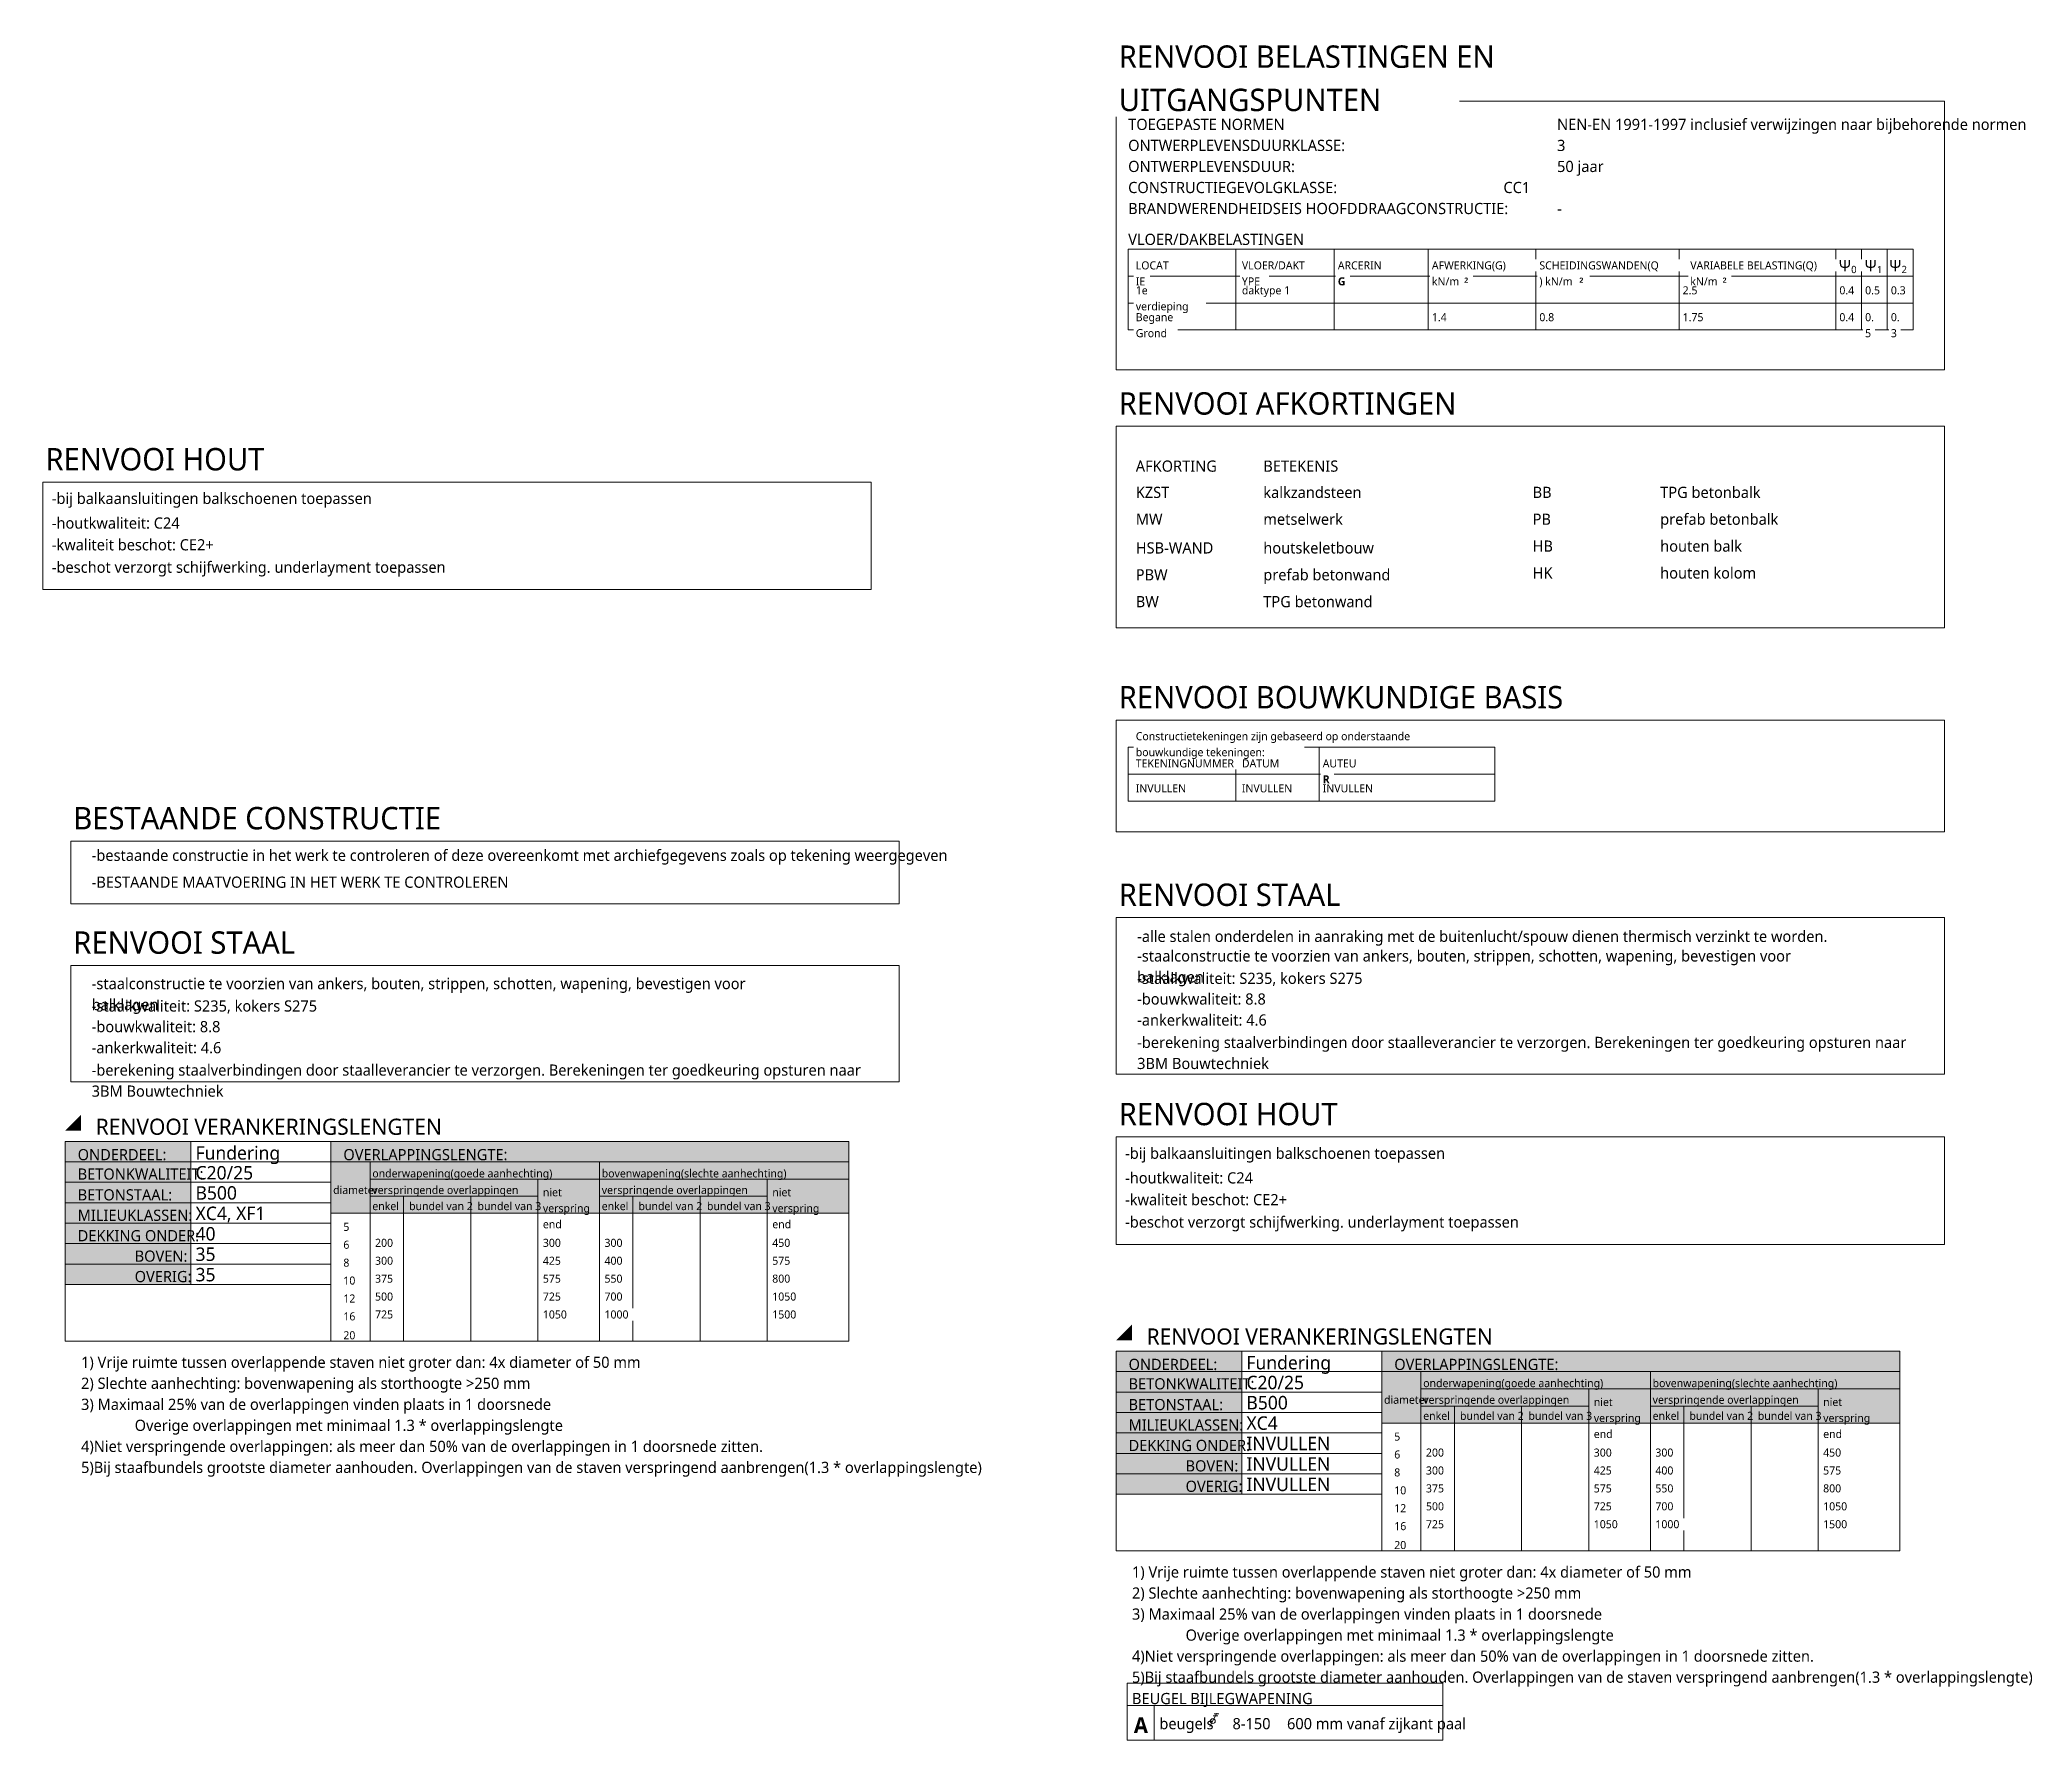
# Model space of a CAD drawing. Header units: millimetres. Extents: x 3415 to 42718, y 1442 to 14886.
# Drawn here: x 3415 to 12314, y 2790 to 10384 of the extents above; entities that cross this region are included whole.
import ezdxf

# ---------------------------------------------------------------- set-up
doc = ezdxf.new("R2010")
doc.units = ezdxf.units.MM
for name, color, linetype, lineweight in [('A-ANNO-NOTE', 131, 'Continuous', 18), ('A-DETL', 90, 'Continuous', 13), ('G-ANNO-TEXT', 231, 'Continuous', 13)]:
    doc.layers.add(name, color=color, linetype=linetype, lineweight=lineweight)
doc.styles.add('Segoe UI', font='segoeui.ttf', dxfattribs={"height": 100})
doc.styles.add('Segoe UI_1', font='segoeui.ttf', dxfattribs={"height": 50})
doc.styles.add('Segoe UI_2', font='segoeui.ttf', dxfattribs={"height": 50})
doc.styles.add('Segoe UI_3', font='segoeui.ttf', dxfattribs={"height": 32.495738})
doc.styles.add('Segoe UI_4', font='segoeui.ttf', dxfattribs={"height": 36})
doc.styles.add('Segoe UI_6', font='segoeui.ttf', dxfattribs={"height": 60})
doc.styles.add('Segoe UI_B', font='segoeui.ttf', dxfattribs={"height": 36})
doc.styles.add('Segoe UI_B_1', font='segoeui.ttf', dxfattribs={"height": 23.396931})
doc.styles.add('Segoe UI_B_2', font='segoeui.ttf', dxfattribs={"height": 50})
doc.styles.add('Segoe UI_B_3', font='segoeui.ttf', dxfattribs={"height": 72})
doc.styles.add('Segoe UI_B_4', font='segoeui.ttf', dxfattribs={"height": 70})

msp = doc.modelspace()

# ---------------------------------------------------------------- texts
at = {"layer": 'A-ANNO-NOTE', "lineweight": 13, "char_height": 60, "attachment_point": 1, "style": 'Segoe UI_6'}
for s, insert, width in [('Fundering', (4110.6, 5442.7), 458.565), ('C20/25', (4110.6, 5354.1), 328.692), ('B500', (4110.6, 5264.1), 227.679), ('XC4, XF1', (4110.6, 5172.8), 399.24), ('40', (4110.6, 5081.6), 112.236), ('35', (4110.6, 4990.3), 112.236), ('35', (4110.6, 4899.1), 112.236), ('Fundering', (8804.2, 4505.9), 458.565), ('C20/25', (8804.2, 4417.3), 328.692), ('B500', (8804.2, 4327.3), 227.679), ('XC4', (8804.2, 4236), 181.181), ('INVULLEN', (8804.2, 4144.8), 463.375), ('INVULLEN', (8804.2, 4053.5), 463.375), ('INVULLEN', (8804.2, 3962.3), 463.375)]:
    msp.add_mtext(s, dxfattribs=dict(at, insert=insert, width=width))
at = {"layer": 'G-ANNO-TEXT', "color": 7, "attachment_point": 1}
for s, insert, char_height, width, style in [('1) Vrije ruimte tussen overlappende staven niet groter dan: 4x diameter of 50 mm', (3599.3, 4502.8), 50, 3064.05, 'Segoe UI_1'), ('2) Slechte aanhechting: bovenwapening als storthoogte >250 mm', (3599.3, 4408.9), 50, 2475.611, 'Segoe UI_1'), ('3) Maximaal 25% van de overlappingen vinden plaats in 1 doorsnede', (3599.3, 4314.9), 50, 2589.451, 'Segoe UI_1'), ('^I', (3599.3, 4221), 50, 290.211, 'Segoe UI_1'), ('Overige overlappingen met minimaal 1.3 * overlappingslengte', (3838.8, 4221), 50, 2332.911, 'Segoe UI_1'), ('4)Niet verspringende overlappingen: als meer dan 50% van de overlappingen in 1 doorsnede zitten.', (3599.3, 4127.1), 50, 3737.467, 'Segoe UI_1'), ('5)Bij staafbundels grootste diameter aanhouden. Overlappingen van de staven verspringend aanbrengen(1.3 * overlappingslengte)', (3599.3, 4033.2), 50, 4890.294, 'Segoe UI_1'), ('1) Vrije ruimte tussen overlappende staven niet groter dan: 4x diameter of 50 mm', (8293, 3566), 50, 3064.05, 'Segoe UI_1'), ('2) Slechte aanhechting: bovenwapening als storthoogte >250 mm', (8293, 3472.1), 50, 2475.611, 'Segoe UI_1'), ('3) Maximaal 25% van de overlappingen vinden plaats in 1 doorsnede', (8293, 3378.1), 50, 2589.451, 'Segoe UI_1'), ('^I', (8293, 3284.2), 50, 290.211, 'Segoe UI_1'), ('Overige overlappingen met minimaal 1.3 * overlappingslengte', (8532.4, 3284.2), 50, 2332.911, 'Segoe UI_1'), ('4)Niet verspringende overlappingen: als meer dan 50% van de overlappingen in 1 doorsnede zitten.', (8293, 3190.3), 50, 3737.467, 'Segoe UI_1'), ('5)Bij staafbundels grootste diameter aanhouden. Overlappingen van de staven verspringend aanbrengen(1.3 * overlappingslengte)', (8293, 3096.4), 50, 4890.294, 'Segoe UI_1'), ('\\fSegoe UI|b1|i0|c0|p34|;A', (8301.4, 2892), 70, 84.979, 'Segoe UI_B_4')]:
    msp.add_mtext(s, dxfattribs=dict(at, insert=insert, char_height=char_height, width=width, style=style))
at = {"layer": 'G-ANNO-TEXT', "color": 39, "char_height": 50, "attachment_point": 1}
for s, insert, width, style in [('BEUGEL BIJLEGWAPENING', (8293, 3000.9), 1067.848, 'Segoe UI_B_2'), ('beugels     8-150', (8415.5, 2888.7), 633.333, 'Segoe UI_1'), ('600 mm vanaf zijkant paal', (8985.5, 2888.7), 984.472, 'Segoe UI_1')]:
    msp.add_mtext(s, dxfattribs=dict(at, insert=insert, width=width, style=style))

# ---------------------------------------------------------------- blocks, each defined once
blk = doc.blocks.new('NLRS_28_GA_renvooi - 0 RENVOOI BELASTINGEN EN UITGANGSPUNTEN-5064077-M_28_01_constructierenvooi')
at = {"layer": 'A-ANNO-NOTE'}
for p, q in [((8222.2, 10110.2), (11922.2, 10110.2)), ((8222.2, 8910.2), (8222.2, 10110.2)), ((11922.2, 10110.2), (11922.2, 8910.2)), ((11922.2, 8910.2), (8222.2, 8910.2))]:
    blk.add_line(p, q, dxfattribs=at)
at = {"layer": 'A-ANNO-NOTE', "lineweight": 13, "insert": (8233.9, 10358.9), "char_height": 100, "width": 2142.109, "attachment_point": 1, "style": 'Segoe UI', "bg_fill": 3, "box_fill_scale": 1.25, "bg_fill_color": 9, "bg_fill_true_color": 13158600, "bg_fill_transparency": 0}
blk.add_mtext('RENVOOI BELASTINGEN EN', dxfattribs=at)
at = {"layer": 'A-ANNO-NOTE', "lineweight": 13, "insert": (8233.9, 10165.7), "char_height": 100, "width": 1495.949, "attachment_point": 1, "style": 'Segoe UI', "bg_fill": 3, "box_fill_scale": 1.25, "bg_fill_color": 9, "bg_fill_true_color": 13158600, "bg_fill_transparency": 0}
blk.add_mtext('UITGANGSPUNTEN', dxfattribs=at)
blk = doc.blocks.new('NLRS_28_GA_renvooi - 0 RENVOOI AFKORTINGEN-5064078-M_28_01_constructierenvooi')
at = {"layer": 'A-ANNO-NOTE'}
for p, q in [((8222.2, 8657.8), (11922.2, 8657.8)), ((8222.2, 7757.8), (8222.2, 8657.8)), ((11922.2, 8657.8), (11922.2, 7757.8)), ((11922.2, 7757.8), (8222.2, 7757.8))]:
    blk.add_line(p, q, dxfattribs=at)
at = {"layer": 'A-ANNO-NOTE', "lineweight": 13, "insert": (8233.9, 8809.9), "char_height": 100, "width": 1933.67, "attachment_point": 1, "style": 'Segoe UI', "bg_fill": 3, "box_fill_scale": 1.25, "bg_fill_color": 9, "bg_fill_true_color": 13158600, "bg_fill_transparency": 0}
blk.add_mtext('RENVOOI AFKORTINGEN', dxfattribs=at)
blk = doc.blocks.new('NLRS_28_GA_renvooi - 0 RENVOOI BOUWKUNDIGE BASIS-4098898-M_28_01_constructierenvooi')
at = {"layer": 'A-ANNO-NOTE'}
for p, q in [((14322.2, 5946), (18022.2, 5946)), ((14322.2, 5446), (14322.2, 5946)), ((18022.2, 5946), (18022.2, 5446)), ((18022.2, 5446), (14322.2, 5446))]:
    blk.add_line(p, q, dxfattribs=at)
at = {"layer": 'A-ANNO-NOTE', "lineweight": 13, "insert": (14333.9, 6098.1), "char_height": 100, "width": 2526.919, "attachment_point": 1, "style": 'Segoe UI', "bg_fill": 3, "box_fill_scale": 1.25, "bg_fill_color": 9, "bg_fill_true_color": 13158600, "bg_fill_transparency": 0}
blk.add_mtext('RENVOOI BOUWKUNDIGE BASIS', dxfattribs=at)
blk = doc.blocks.new('NLRS_28_GA_renvooi - 3 RENVOOI STAAL-5064079-M_28_01_constructierenvooi')
at = {"layer": 'A-ANNO-NOTE'}
for p, q in [((8222.2, 6463.7), (11922.2, 6463.7)), ((8222.2, 5763.7), (8222.2, 6463.7)), ((11922.2, 6463.7), (11922.2, 5763.7)), ((11922.2, 5763.7), (8222.2, 5763.7))]:
    blk.add_line(p, q, dxfattribs=at)
at = {"layer": 'A-ANNO-NOTE', "lineweight": 13, "insert": (8233.9, 6615.7), "char_height": 100, "width": 1281.097, "attachment_point": 1, "style": 'Segoe UI', "bg_fill": 3, "box_fill_scale": 1.25, "bg_fill_color": 9, "bg_fill_true_color": 13158600, "bg_fill_transparency": 0}
blk.add_mtext('RENVOOI STAAL', dxfattribs=at)
blk = doc.blocks.new('NLRS_28_LAB_renvooi_verankeringslengten_3BM - Type 1-4098958-M_28_01_constructierenvooi')
at = {"layer": 'A-ANNO-NOTE', "lineweight": 13}
blk.add_hatch(color=256, dxfattribs=at).paths.add_polyline_path([(23472.2, 5310.2), (23543.2, 5381.2), (23543.2, 5310.2)])
h = blk.add_hatch(color=256, dxfattribs=at)
h.paths.add_polyline_path([(24658.8, 4941.2), (24658.8, 5261.9), (26972.2, 5261.9), (26972.2, 4941.2)])
h.paths.add_polyline_path([(24033.8, 5261.9), (24033.8, 4941.2), (24033.8, 4623.2), (23472.2, 4623.2), (23472.2, 5091.9), (23472.2, 5261.9)])
at = {"layer": 'A-ANNO-NOTE'}
for p, q in [((24033.8, 5261.9), (23472.2, 5261.9)), ((23472.2, 5261.9), (23472.2, 5091.9)), ((23472.2, 5261.9), (26972.2, 5261.9)), ((24033.8, 4941.2), (24033.8, 5261.9)), ((26972.2, 5261.9), (24658.8, 5261.9)), ((24658.8, 5261.9), (24658.8, 4941.2)), ((24658.8, 4941.2), (24658.8, 5261.9)), ((26972.2, 4941.2), (26972.2, 5261.9)), ((26972.2, 5261.9), (26972.2, 4369.7)), ((23472.2, 5170.7), (26972.2, 5170.7)), ((23472.2, 4369.7), (23472.2, 5170.7)), ((24658.8, 4369.7), (24658.8, 5170.7)), ((24833.8, 4369.7), (24833.8, 5170.7)), ((25858.4, 4369.7), (25858.4, 5170.7)), ((23472.2, 5091.9), (23472.2, 4623.2)), ((23472.2, 5079.4), (24658.8, 5079.4)), ((24833.8, 5093.7), (26104.6, 5093.7)), ((25583.2, 4369.7), (25583.2, 5093.7)), ((25683.4, 5093.7), (26972.2, 5093.7)), ((26607.8, 4369.7), (26607.8, 5093.7)), ((23472.2, 4988.2), (24658.8, 4988.2)), ((24833.8, 5016.8), (25583.2, 5016.8)), ((24983.2, 4369.7), (24983.2, 5016.8)), ((25283.2, 4369.7), (25283.2, 5016.8)), ((25858.4, 5016.8), (26607.8, 5016.8)), ((26007.8, 4369.7), (26007.8, 5016.8)), ((26307.8, 4369.7), (26307.8, 5016.8)), ((23472.2, 4896.9), (24658.8, 4896.9)), ((24033.8, 4623.2), (24033.8, 4941.2)), ((24658.8, 4941.2), (26972.2, 4941.2)), ((23472.2, 4805.7), (24658.8, 4805.7)), ((23472.2, 4714.4), (24658.8, 4714.4)), ((23472.2, 4623.2), (24033.8, 4623.2)), ((23472.2, 4623.2), (24658.8, 4623.2)), ((26972.2, 4369.7), (23472.2, 4369.7))]:
    blk.add_line(p, q, dxfattribs=at)
at = {"layer": 'A-ANNO-NOTE', "lineweight": 13, "attachment_point": 1}
for s, insert, char_height, width, style in [('RENVOOI VERANKERINGSLENGTEN', (23608.3, 5363.6), 72, 2065.147, 'Segoe UI_B_3'), ('ONDERDEEL:', (23527.8, 5228), 50, 513.08, 'Segoe UI_B_2'), ('OVERLAPPINGSLENGTE:', (24714.4, 5228), 50, 966.835, 'Segoe UI_B_2'), ('BETONKWALITEIT:', (23527.8, 5141.3), 50, 743.966, 'Segoe UI_B_2'), ('onderwapening(goede aanhechting)', (24843.8, 5137.3), 36, 1035.78, 'Segoe UI_4'), ('bovenwapening(slechte aanhechting)', (25868.4, 5137.3), 36, 1061.434, 'Segoe UI_4'), ('BETONSTAAL:', (23527.8, 5048.5), 50, 562.785, 'Segoe UI_B_2'), ('diameter', (24668.8, 5063.1), 36, 253.333, 'Segoe UI_4'), ('verspringende overlappingen', (24843.8, 5063.1), 36, 836.962, 'Segoe UI_4'), ('enkel', (24843.8, 4991.2), 36, 152.321, 'Segoe UI_4'), ('bundel van 2', (25008.1, 4991.2), 36, 370.38, 'Segoe UI_4'), ('bundel van 3', (25313.8, 4991.2), 36, 370.38, 'Segoe UI_4'), ('niet ', (25605.6, 5053), 36, 126.667, 'Segoe UI_4'), ('verspringende overlappingen', (25868.4, 5063.1), 36, 836.962, 'Segoe UI_4'), ('enkel', (25868.4, 4991.2), 36, 152.321, 'Segoe UI_4'), ('bundel van 2', (26032.7, 4991.2), 36, 370.38, 'Segoe UI_4'), ('bundel van 3', (26338.4, 4991.2), 36, 370.38, 'Segoe UI_4'), ('niet ', (26630.2, 5053), 36, 126.667, 'Segoe UI_4'), ('MILIEUKLASSEN:', (23527.8, 4957.3), 50, 673.417, 'Segoe UI_B_2'), ('5', (24714.4, 4898.6), 36, 35.274, 'Segoe UI_4'), ('verspring', (25605.6, 4981.6), 36, 266.16, 'Segoe UI_4'), ('end', (25605.6, 4910.2), 36, 109.029, 'Segoe UI_4'), ('verspring', (26630.2, 4981.6), 36, 266.16, 'Segoe UI_4'), ('end', (26630.2, 4910.2), 36, 109.029, 'Segoe UI_4'), ('DEKKING ONDER:', (23527.8, 4866), 50, 713.502, 'Segoe UI_B_2'), ('6', (24714.4, 4818.6), 36, 35.274, 'Segoe UI_4'), ('BOVEN:', (23782.4, 4774.8), 50, 309.451, 'Segoe UI_B_2'), ('8', (24714.4, 4738.6), 36, 35.274, 'Segoe UI_4'), ('OVERIG:', (23782.4, 4683.5), 50, 331.899, 'Segoe UI_B_2'), ('10', (24714.4, 4658.6), 36, 70.548, 'Segoe UI_4'), ('12', (24714.4, 4578.6), 36, 70.548, 'Segoe UI_4'), ('16', (24714.4, 4498.6), 36, 70.548, 'Segoe UI_4'), ('20', (24714.4, 4414.2), 36, 70.548, 'Segoe UI_4')]:
    blk.add_mtext(s, dxfattribs=dict(at, insert=insert, char_height=char_height, width=width, style=style))
blk = doc.blocks.new('28_GA_symbool_wapening - Type 1-3658680-M_28_01_constructierenvooi')
at = {"layer": 'A-ANNO-NOTE'}
for p, q in [((23891.5, 3425.5), (23922.7, 3486)), ((23926.5, 3473.6), (23906.2, 3473.6)), ((23930.7, 3481.9), (23910.5, 3481.9))]:
    blk.add_line(p, q, dxfattribs=at)
blk.add_circle((23904.1, 3449.9), 10.8, dxfattribs=at)
blk = doc.blocks.new('NLRS_28_GA_renvooi - 5 RENVOOI HOUT-5064080-M_28_01_constructierenvooi')
at = {"layer": 'A-ANNO-NOTE'}
for p, q in [((8222.2, 5484.2), (11922.2, 5484.2)), ((8222.2, 5004.2), (8222.2, 5484.2)), ((11922.2, 5484.2), (11922.2, 5004.2)), ((11922.2, 5004.2), (8222.2, 5004.2))]:
    blk.add_line(p, q, dxfattribs=at)
at = {"layer": 'A-ANNO-NOTE', "lineweight": 13, "insert": (8233.9, 5636.3), "char_height": 100, "width": 1257.046, "attachment_point": 1, "style": 'Segoe UI', "bg_fill": 3, "box_fill_scale": 1.25, "bg_fill_color": 9, "bg_fill_true_color": 13158600, "bg_fill_transparency": 0}
blk.add_mtext('RENVOOI HOUT', dxfattribs=at)
blk = doc.blocks.new('NLRS_28_GA_renvooi - 3 RENVOOI STAAL-5064082-M_28_01_constructierenvooi')
at = {"layer": 'A-ANNO-NOTE'}
for p, q in [((3552.9, 6250.1), (7252.9, 6250.1)), ((3552.9, 5730.1), (3552.9, 6250.1)), ((7252.9, 6250.1), (7252.9, 5730.1)), ((7252.9, 5730.1), (3552.9, 5730.1))]:
    blk.add_line(p, q, dxfattribs=at)
at = {"layer": 'A-ANNO-NOTE', "lineweight": 13, "insert": (3564.6, 6402.2), "char_height": 100, "width": 1281.097, "attachment_point": 1, "style": 'Segoe UI', "bg_fill": 3, "box_fill_scale": 1.25, "bg_fill_color": 9, "bg_fill_true_color": 13158600, "bg_fill_transparency": 0}
blk.add_mtext('RENVOOI STAAL', dxfattribs=at)
blk = doc.blocks.new('NLRS_28_GA_renvooi - 0 RENVOOI BESTAAND TOESTAND-5064074-M_28_01_constructierenvooi')
at = {"layer": 'A-ANNO-NOTE'}
for p, q in [((14322.2, 11110.2), (18022.2, 11110.2)), ((14322.2, 10830.2), (14322.2, 11110.2)), ((18022.2, 11110.2), (18022.2, 10830.2)), ((18022.2, 10830.2), (14322.2, 10830.2))]:
    blk.add_line(p, q, dxfattribs=at)
at = {"layer": 'A-ANNO-NOTE', "lineweight": 13, "insert": (14333.9, 11262.3), "char_height": 100, "width": 2098.818, "attachment_point": 1, "style": 'Segoe UI', "bg_fill": 3, "box_fill_scale": 1.25, "bg_fill_color": 9, "bg_fill_true_color": 13158600, "bg_fill_transparency": 0}
blk.add_mtext('BESTAANDE CONSTRUCTIE', dxfattribs=at)

# ---------------------------------------------------------------- linework, layer by layer
at = {"layer": 'A-DETL', "lineweight": 18}
for p, q in [((8276.6, 9448.5), (11781.6, 9448.5)), ((8276.6, 9448.5), (8276.6, 9328.5)), ((8756.6, 9448.5), (8756.6, 9328.5)), ((9196.6, 9448.5), (9196.6, 9328.5)), ((9616.6, 9448.5), (9616.6, 9328.5)), ((10096.6, 9448.5), (10096.6, 9328.5)), ((10736.6, 9448.5), (10736.6, 9328.5)), ((11436.6, 9448.5), (11436.6, 9328.5)), ((11551.6, 9448.5), (11551.6, 9328.5)), ((11666.6, 9448.5), (11666.6, 9328.5)), ((11781.6, 9448.5), (11781.6, 9328.5)), ((8276.6, 9328.5), (11781.6, 9328.5)), ((8276.6, 9328.5), (11781.6, 9328.5)), ((8276.6, 9328.5), (8276.6, 9208.5)), ((8756.6, 9328.5), (8756.6, 9208.5)), ((9196.6, 9328.5), (9196.6, 9208.5)), ((9616.6, 9328.5), (9616.6, 9208.5)), ((10096.6, 9328.5), (10096.6, 9208.5)), ((10736.6, 9328.5), (10736.6, 9208.5)), ((11436.6, 9328.5), (11436.6, 9208.5)), ((11551.6, 9328.5), (11551.6, 9208.5)), ((11666.6, 9328.5), (11666.6, 9208.5)), ((11781.6, 9328.5), (11781.6, 9208.5)), ((8276.6, 9208.5), (11781.6, 9208.5)), ((8276.6, 9208.5), (11781.6, 9208.5)), ((8276.6, 9208.5), (8276.6, 9088.5)), ((8756.6, 9208.5), (8756.6, 9088.5)), ((9196.6, 9208.5), (9196.6, 9088.5)), ((9616.6, 9208.5), (9616.6, 9088.5)), ((10096.6, 9208.5), (10096.6, 9088.5)), ((10736.6, 9208.5), (10736.6, 9088.5)), ((11436.6, 9208.5), (11436.6, 9088.5)), ((11551.6, 9208.5), (11551.6, 9088.5)), ((11666.6, 9208.5), (11666.6, 9088.5)), ((11781.6, 9208.5), (11781.6, 9088.5)), ((8276.6, 9088.5), (11781.6, 9088.5)), ((8276.6, 7224.2), (9914.1, 7224.2)), ((8276.6, 7224.2), (8276.6, 7104.2)), ((8756.6, 7224.2), (8756.6, 7104.2)), ((9129.1, 7224.2), (9129.1, 7104.2)), ((9914.1, 7224.2), (9914.1, 7104.2)), ((8276.6, 7104.2), (9914.1, 7104.2)), ((8276.6, 7104.2), (9914.1, 7104.2)), ((8276.6, 7104.2), (8276.6, 6984.2)), ((8756.6, 7104.2), (8756.6, 6984.2)), ((9129.1, 7104.2), (9129.1, 6984.2)), ((9914.1, 7104.2), (9914.1, 6984.2)), ((8276.6, 6984.2), (9914.1, 6984.2)), ((8271.6, 3045), (9681.6, 3045)), ((8271.6, 2790), (8271.6, 3045)), ((9681.6, 3045), (9681.6, 2790)), ((8271.6, 2945), (9681.6, 2945)), ((8391.6, 2945), (8391.6, 2790)), ((8271.6, 2790), (9681.6, 2790))]:
    msp.add_line(p, q, dxfattribs=at)

# ---------------------------------------------------------------- block references
at = {"layer": 'A-ANNO-NOTE', "lineweight": 13}
for name, p in [('NLRS_28_GA_renvooi - 0 RENVOOI AFKORTINGEN-5064078-M_28_01_constructierenvooi', (0, 0)), ('NLRS_28_GA_renvooi - 5 RENVOOI HOUT-5064080-M_28_01_constructierenvooi', (-4793.6, 2924.6)), ('NLRS_28_GA_renvooi - 0 RENVOOI BESTAAND TOESTAND-5064074-M_28_01_constructierenvooi', (-10769.3, -4304.5)), ('NLRS_28_GA_renvooi - 3 RENVOOI STAAL-5064079-M_28_01_constructierenvooi', (0, 0)), ('NLRS_28_GA_renvooi - 3 RENVOOI STAAL-5064082-M_28_01_constructierenvooi', (0, 0)), ('NLRS_28_GA_renvooi - 5 RENVOOI HOUT-5064080-M_28_01_constructierenvooi', (0, 0)), ('NLRS_28_LAB_renvooi_verankeringslengten_3BM - Type 1-4098958-M_28_01_constructierenvooi', (-19943.6, 202)), ('NLRS_28_LAB_renvooi_verankeringslengten_3BM - Type 1-4098958-M_28_01_constructierenvooi', (-15250, -734.8))]:
    msp.add_blockref(name, p, dxfattribs=at)
at = {"layer": 'A-ANNO-NOTE'}
msp.add_blockref('28_GA_symbool_wapening - Type 1-3658680-M_28_01_constructierenvooi', (-15250, -574.8), dxfattribs=at)

msp.set_redraw_order([(e.dxf.handle, doc.entitydb.next_handle()) for e in msp.query("TEXT MTEXT ATTDEF DIMENSION ARC_DIMENSION")])  # texts and dimensions are drawn at this point

# ---------------------------------------------------------------- next in the draw order: block references
at = {"layer": 'A-ANNO-NOTE', "lineweight": 13}
for name, p in [('NLRS_28_GA_renvooi - 0 RENVOOI BELASTINGEN EN UITGANGSPUNTEN-5064077-M_28_01_constructierenvooi', (0, 0)), ('NLRS_28_GA_renvooi - 0 RENVOOI BOUWKUNDIGE BASIS-4098898-M_28_01_constructierenvooi', (-6100, 1400))]:
    msp.add_blockref(name, p, dxfattribs=at)

# ---------------------------------------------------------------- next in the draw order: texts
at = {"layer": 'A-ANNO-NOTE', "lineweight": 13, "char_height": 36, "width": 105.823, "attachment_point": 1, "style": 'Segoe UI_4', "bg_fill": 3, "box_fill_scale": 1.25, "bg_fill_color": 9, "bg_fill_true_color": 13158600, "bg_fill_transparency": 0}
for s, insert in [('200', (4912.4, 5029.2)), ('300', (5661.8, 5029.2)), ('300', (5937.1, 5029.2)), ('450', (6686.4, 5029.2)), ('200', (9606.1, 4092.4)), ('300', (10355.5, 4092.4)), ('300', (10630.7, 4092.4)), ('450', (11380.1, 4092.4))]:
    msp.add_mtext(s, dxfattribs=dict(at, insert=insert))
at = {"layer": 'G-ANNO-TEXT', "color": 39, "char_height": 50, "attachment_point": 1}
for s, insert, width, style in [('AFKORTING', (8310, 8505.1), 484.219, 'Segoe UI_B_2'), ('BETEKENIS', (8879.6, 8505.1), 436.118, 'Segoe UI_B_2'), ('KZST', (8310, 8387.9), 187.595, 'Segoe UI_1'), ('kalkzandsteen', (8879.6, 8387.9), 529.114, 'Segoe UI_1'), ('BB', (10082.6, 8387.9), 96.203, 'Segoe UI_1'), ('TPG betonbalk', (10652.3, 8387.9), 551.561, 'Segoe UI_1'), ('-bij balkaansluitingen balkschoenen toepassen', (3468.6, 8360.8), 1746.075, 'Segoe UI_1'), ('-houtkwaliteit: C24', (3468.6, 8250.8), 707.088, 'Segoe UI_1'), ('MW', (8310, 8267.9), 157.131, 'Segoe UI_1'), ('metselwerk ', (8879.6, 8267.9), 448.945, 'Segoe UI_1'), ('PB', (10082.6, 8267.9), 96.203, 'Segoe UI_1'), ('prefab betonbalk', (10652.3, 8267.9), 644.557, 'Segoe UI_1'), ('-kwaliteit beschot: CE2+', (3468.6, 8153.7), 905.907, 'Segoe UI_1'), ('HSB-WAND', (8310, 8139.8), 445.738, 'Segoe UI_1'), ('houtskeletbouw', (8879.6, 8139.8), 599.662, 'Segoe UI_1'), ('HB', (10082.6, 8147.9), 109.029, 'Segoe UI_1'), ('houten balk', (10652.3, 8147.9), 447.342, 'Segoe UI_1'), ('-beschot verzorgt schijfwerking. underlayment toepassen', (3468.6, 8053.7), 2138.902, 'Segoe UI_1'), ('PBW', (8310, 8019.8), 176.371, 'Segoe UI_1'), ('prefab betonwand', (8879.6, 8019.8), 691.055, 'Segoe UI_1'), ('HK', (10082.6, 8027.9), 110.633, 'Segoe UI_1'), ('houten kolom', (10652.3, 8027.9), 527.51, 'Segoe UI_1'), ('BW', (8310, 7899.8), 128.27, 'Segoe UI_1'), ('TPG betonwand', (8879.6, 7899.8), 598.059, 'Segoe UI_1'), ('-bij balkaansluitingen balkschoenen toepassen', (8262.2, 5436.2), 1746.075, 'Segoe UI_1'), ('-houtkwaliteit: C24', (8262.2, 5326.2), 707.088, 'Segoe UI_1'), ('-kwaliteit beschot: CE2+', (8262.2, 5229), 905.907, 'Segoe UI_1'), ('-beschot verzorgt schijfwerking. underlayment toepassen', (8262.2, 5129), 2138.902, 'Segoe UI_1')]:
    msp.add_mtext(s, dxfattribs=dict(at, insert=insert, width=width, style=style))
at = {"layer": 'G-ANNO-TEXT', "color": 7, "char_height": 50, "attachment_point": 1, "style": 'Segoe UI_1'}
for s, insert, width in [('-bestaande constructie in het werk te controleren of deze overeenkomt met archiefgegevens zoals op tekening weergegeven', (3646.7, 6766.9), 4688.269), ('-BESTAANDE MAATVOERING IN HET WERK TE CONTROLEREN', (3646.7, 6646.9), 2353.755), ('-alle stalen onderdelen in aanraking met de buitenlucht/spouw dienen thermisch verzinkt te worden.', (8316, 6405), 3772.741), ('-staalconstructie te voorzien van ankers, bouten, strippen, schotten, wapening, bevestigen voor ', (8316, 6317.5), 3570.716), ('-staalconstructie te voorzien van ankers, bouten, strippen, schotten, wapening, bevestigen voor ', (3646.7, 6194), 3570.716), ('-staalkwaliteit: S235, kokers S275', (8316, 6217.5), 1234.599), ('balklagen ', (8316, 6223.6), 386.413), ('-staalkwaliteit: S235, kokers S275', (3646.7, 6094), 1234.599), ('balklagen ', (3646.7, 6100.1), 386.413), ('-bouwkwaliteit: 8.8', (8316, 6125.2), 705.485), ('-bouwkwaliteit: 8.8', (3646.7, 6001.7), 705.485), ('-ankerkwaliteit: 4.6', (8316, 6031.2), 703.882), ('-ankerkwaliteit: 4.6', (3646.7, 5907.7), 703.882), ('-berekening staalverbindingen door staalleverancier te verzorgen. Berekeningen ter goedkeuring opsturen naar ', (8316, 5931.2), 4192.826), ('-berekening staalverbindingen door staalleverancier te verzorgen. Berekeningen ter goedkeuring opsturen naar ', (3646.7, 5807.7), 4192.826), ('3BM Bouwtechniek', (8316, 5837.3), 718.312), ('3BM Bouwtechniek', (3646.7, 5713.8), 718.312)]:
    msp.add_mtext(s, dxfattribs=dict(at, insert=insert, width=width))

# ---------------------------------------------------------------- next in the draw order: texts
at = {"layer": 'A-ANNO-NOTE', "lineweight": 13, "char_height": 36, "width": 105.823, "attachment_point": 1, "style": 'Segoe UI_4', "bg_fill": 3, "box_fill_scale": 1.25, "bg_fill_color": 9, "bg_fill_true_color": 13158600, "bg_fill_transparency": 0}
for s, insert in [('300', (4912.4, 4949.2)), ('425', (5661.8, 4949.2)), ('400', (5937.1, 4949.2)), ('575', (6686.4, 4949.2)), ('300', (9606.1, 4012.4)), ('425', (10355.5, 4012.4)), ('400', (10630.7, 4012.4)), ('575', (11380.1, 4012.4))]:
    msp.add_mtext(s, dxfattribs=dict(at, insert=insert))
at = {"layer": 'G-ANNO-TEXT', "color": 39, "attachment_point": 1}
for s, insert, char_height, width, style in [('TOEGEPASTE NORMEN', (8276, 10031.3), 50, 877.046, 'Segoe UI_1'), ('^I^I^I^I^I', (8999.6, 10031.3), 50, 1444.641, 'Segoe UI_1'), ('NEN-EN 1991-1997 inclusief verwijzingen naar bijbehorende normen', (10191.6, 10031.3), 50, 2591.054, 'Segoe UI_1'), ('ONTWERPLEVENSDUURKLASSE:', (8276, 9937.4), 50, 1205.738, 'Segoe UI_1'), ('^I^I^I^I', (9270.8, 9937.4), 50, 1115.949, 'Segoe UI_1'), ('3', (10191.6, 9937.4), 50, 46.498, 'Segoe UI_1'), ('ONTWERPLEVENSDUUR:', (8276, 9843.5), 50, 928.354, 'Segoe UI_1'), ('^I^I^I^I^I', (9042, 9843.5), 50, 1393.333, 'Segoe UI_1'), ('50 jaar', (10191.6, 9843.5), 50, 253.333, 'Segoe UI_1'), ('CONSTRUCTIEGEVOLGKLASSE:', (8276, 9749.5), 50, 1154.43, 'Segoe UI_1'), ('^I^I^I^I', (9228.5, 9749.5), 50, 877.046, 'Segoe UI_1'), ('CC1', (9952.1, 9749.5), 50, 152.321, 'Segoe UI_1'), ('BRANDWERENDHEIDSEIS HOOFDDRAAGCONSTRUCTIE:', (8276, 9655.6), 50, 2113.248, 'Segoe UI_1'), ('^I', (10019.6, 9655.6), 50, 208.439, 'Segoe UI_1'), ('-', (10191.6, 9655.6), 50, 33.671, 'Segoe UI_1'), ('VLOER/DAKBELASTINGEN', (8276, 9517.8), 50, 1045.4, 'Segoe UI_B_2'), ('\\fSegoe UI|b0|i0|c161|p34|;Ψ', (11676, 9400.1), 50, 65.738, 'Segoe UI_2'), ('2', (11730.2, 9374.5), 32.5, 30.464, 'Segoe UI_3')]:
    msp.add_mtext(s, dxfattribs=dict(at, insert=insert, char_height=char_height, width=width, style=style))
at = {"layer": 'G-ANNO-TEXT', "color": 7, "char_height": 36, "attachment_point": 1, "bg_fill": 3, "box_fill_scale": 1.25, "bg_fill_color": 9, "bg_fill_true_color": 13158600, "bg_fill_transparency": 0}
for s, insert, width, style in [('LOCAT', (8310, 9394.6), 202.025, 'Segoe UI_B'), ('ARCERIN', (9212.5, 9394.6), 274.177, 'Segoe UI_B'), ('AFWERKING(G) ', (9632.5, 9394.6), 487.426, 'Segoe UI_B'), ('VARIABELE BELASTING(Q) ', (10786.6, 9394.6), 798.481, 'Segoe UI_B'), ('0.4', (11452.5, 9283.2), 84.979, 'Segoe UI_4'), ('1.4', (9632.5, 9163.2), 84.979, 'Segoe UI_4'), ('0.8', (10112.5, 9163.2), 84.979, 'Segoe UI_4'), ('1.75 ', (10752.5, 9163.2), 137.89, 'Segoe UI_4'), ('0.4', (11452.5, 9163.2), 84.979, 'Segoe UI_4'), ('0.', (11682.5, 9163.2), 49.705, 'Segoe UI_4'), ('Constructietekeningen zijn gebaseerd op onderstaande ', (8310, 7291.8), 1595.358, 'Segoe UI_4'), ('AUTEU', (9145, 7170.4), 208.439, 'Segoe UI_B'), ('INVULLEN', (8310, 7059), 290.211, 'Segoe UI_4'), ('INVULLEN', (8784, 7059), 290.211, 'Segoe UI_4')]:
    msp.add_mtext(s, dxfattribs=dict(at, insert=insert, width=width, style=style))

# ---------------------------------------------------------------- next in the draw order: texts
at = {"layer": 'A-ANNO-NOTE', "lineweight": 13, "char_height": 36, "width": 105.823, "attachment_point": 1, "style": 'Segoe UI_4', "bg_fill": 3, "box_fill_scale": 1.25, "bg_fill_color": 9, "bg_fill_true_color": 13158600, "bg_fill_transparency": 0}
for s, insert in [('375', (4912.4, 4869.2)), ('575', (5661.8, 4869.2)), ('550', (5937.1, 4869.2)), ('800', (6686.4, 4869.2)), ('375', (9606.1, 3932.4)), ('575', (10355.5, 3932.4)), ('550', (10630.7, 3932.4)), ('800', (11380.1, 3932.4))]:
    msp.add_mtext(s, dxfattribs=dict(at, insert=insert))
at = {"layer": 'G-ANNO-TEXT', "color": 39, "attachment_point": 1}
for s, insert, char_height, width, style in [('\\fSegoe UI|b0|i0|c161|p34|;Ψ', (11451, 9400.1), 50, 65.738, 'Segoe UI_2'), ('0', (11505.2, 9374.5), 32.5, 30.464, 'Segoe UI_3'), ('\\fSegoe UI|b0|i0|c161|p34|;Ψ', (11566, 9400.1), 50, 65.738, 'Segoe UI_2'), ('1', (11620.2, 9374.5), 32.5, 30.464, 'Segoe UI_3')]:
    msp.add_mtext(s, dxfattribs=dict(at, insert=insert, char_height=char_height, width=width, style=style))
at = {"layer": 'G-ANNO-TEXT', "color": 7, "char_height": 36, "attachment_point": 1, "bg_fill": 3, "box_fill_scale": 1.25, "bg_fill_color": 9, "bg_fill_true_color": 13158600, "bg_fill_transparency": 0}
for s, insert, width, style in [('IE', (8310, 9323.2), 54.515, 'Segoe UI_B'), ('\\fSegoe UI|b1|i0|c0|p34|;G', (9212.5, 9323.2), 44.895, 'Segoe UI_B'), ('kN/m', (9632.5, 9323.2), 174.768, 'Segoe UI_B'), ('kN/m', (10786.6, 9323.2), 174.768, 'Segoe UI_B'), ('0.5', (11567.5, 9283.2), 84.979, 'Segoe UI_4'), ('0.', (11567.5, 9163.2), 49.705, 'Segoe UI_4'), ('3', (11682.5, 9091.8), 35.274, 'Segoe UI_4'), ('bouwkundige tekeningen:', (8310, 7220.4), 743.966, 'Segoe UI_4'), ('\\fSegoe UI|b1|i0|c0|p34|;R', (9145, 7099), 41.688, 'Segoe UI_B')]:
    msp.add_mtext(s, dxfattribs=dict(at, insert=insert, width=width, style=style))

# ---------------------------------------------------------------- next in the draw order: texts
at = {"layer": 'A-ANNO-NOTE', "lineweight": 13, "char_height": 36, "attachment_point": 1, "style": 'Segoe UI_4', "bg_fill": 3, "box_fill_scale": 1.25, "bg_fill_color": 9, "bg_fill_true_color": 13158600, "bg_fill_transparency": 0}
for s, insert, width in [('500', (4912.4, 4789.2), 105.823), ('725', (5661.8, 4789.2), 105.823), ('700', (5937.1, 4789.2), 105.823), ('1050', (6686.4, 4789.2), 141.097), ('500', (9606.1, 3852.4), 105.823), ('725', (10355.5, 3852.4), 105.823), ('700', (10630.7, 3852.4), 105.823), ('1050', (11380.1, 3852.4), 141.097)]:
    msp.add_mtext(s, dxfattribs=dict(at, insert=insert, width=width))
at = {"layer": 'G-ANNO-TEXT', "color": 7, "attachment_point": 1, "bg_fill": 3, "box_fill_scale": 1.25, "bg_fill_color": 9, "bg_fill_true_color": 13158600, "bg_fill_transparency": 0}
for s, insert, char_height, width, style in [('VLOER/DAKT', (8784, 9394.6), 36, 399.24, 'Segoe UI_B'), ('SCHEIDINGSWANDEN(Q', (10112.5, 9394.6), 36, 745.569, 'Segoe UI_B'), ('1e ', (8310, 9283.2), 36, 86.582, 'Segoe UI_4'), ('\\fSegoe UI|b1|i0|c0|p34|;2', (9776.7, 9322.2), 23.397, 25.654, 'Segoe UI_B_1'), ('2.5', (10752.5, 9283.2), 36, 84.979, 'Segoe UI_4'), ('\\fSegoe UI|b1|i0|c0|p34|;2', (10930.8, 9322.2), 23.397, 25.654, 'Segoe UI_B_1'), ('0.3', (11682.5, 9283.2), 36, 84.979, 'Segoe UI_4'), ('5', (11567.5, 9091.8), 36, 35.274, 'Segoe UI_4'), ('TEKENINGNUMMER', (8310, 7170.4), 36, 609.283, 'Segoe UI_B'), ('INVULLEN', (9145, 7059), 36, 290.211, 'Segoe UI_4')]:
    msp.add_mtext(s, dxfattribs=dict(at, insert=insert, char_height=char_height, width=width, style=style))

# ---------------------------------------------------------------- next in the draw order: texts
at = {"layer": 'A-ANNO-NOTE', "lineweight": 13, "char_height": 36, "attachment_point": 1, "style": 'Segoe UI_4', "bg_fill": 3, "box_fill_scale": 1.25, "bg_fill_color": 9, "bg_fill_true_color": 13158600, "bg_fill_transparency": 0}
for s, insert, width in [('725', (4912.4, 4709.2), 105.823), ('1050', (5661.8, 4709.2), 141.097), ('1000', (5937.1, 4709.2), 141.097), ('1500', (6686.4, 4709.2), 141.097), ('725', (9606.1, 3772.4), 105.823), ('1050', (10355.5, 3772.4), 141.097), ('1000', (10630.7, 3772.4), 141.097), ('1500', (11380.1, 3772.4), 141.097)]:
    msp.add_mtext(s, dxfattribs=dict(at, insert=insert, width=width))
at = {"layer": 'G-ANNO-TEXT', "color": 7, "char_height": 36, "attachment_point": 1, "bg_fill": 3, "box_fill_scale": 1.25, "bg_fill_color": 9, "bg_fill_true_color": 13158600, "bg_fill_transparency": 0}
for s, insert, width, style in [('YPE', (8784, 9323.2), 112.236, 'Segoe UI_B'), (') kN/m', (10112.5, 9323.2), 216.456, 'Segoe UI_B'), ('verdieping', (8310, 9211.8), 304.641, 'Segoe UI_4'), ('DATUM', (8784, 7170.4), 237.299, 'Segoe UI_B')]:
    msp.add_mtext(s, dxfattribs=dict(at, insert=insert, width=width, style=style))

# ---------------------------------------------------------------- next in the draw order: texts
at = {"layer": 'G-ANNO-TEXT', "color": 7, "attachment_point": 1, "bg_fill": 3, "box_fill_scale": 1.25, "bg_fill_color": 9, "bg_fill_true_color": 13158600, "bg_fill_transparency": 0}
for s, insert, char_height, width, style in [('daktype 1', (8784, 9283.2), 36, 280.591, 'Segoe UI_4'), ('\\fSegoe UI|b1|i0|c0|p34|;2', (10291.1, 9322.2), 23.397, 25.654, 'Segoe UI_B_1'), ('Begane ', (8310, 9163.2), 36, 229.283, 'Segoe UI_4')]:
    msp.add_mtext(s, dxfattribs=dict(at, insert=insert, char_height=char_height, width=width, style=style))

# ---------------------------------------------------------------- next in the draw order: texts
at = {"layer": 'G-ANNO-TEXT', "color": 7, "insert": (8310, 9091.8), "char_height": 36, "width": 177.975, "attachment_point": 1, "style": 'Segoe UI_4', "bg_fill": 3, "box_fill_scale": 1.25, "bg_fill_color": 9, "bg_fill_true_color": 13158600, "bg_fill_transparency": 0}
msp.add_mtext('Grond', dxfattribs=at)

doc.saveas('drawing.dxf')
